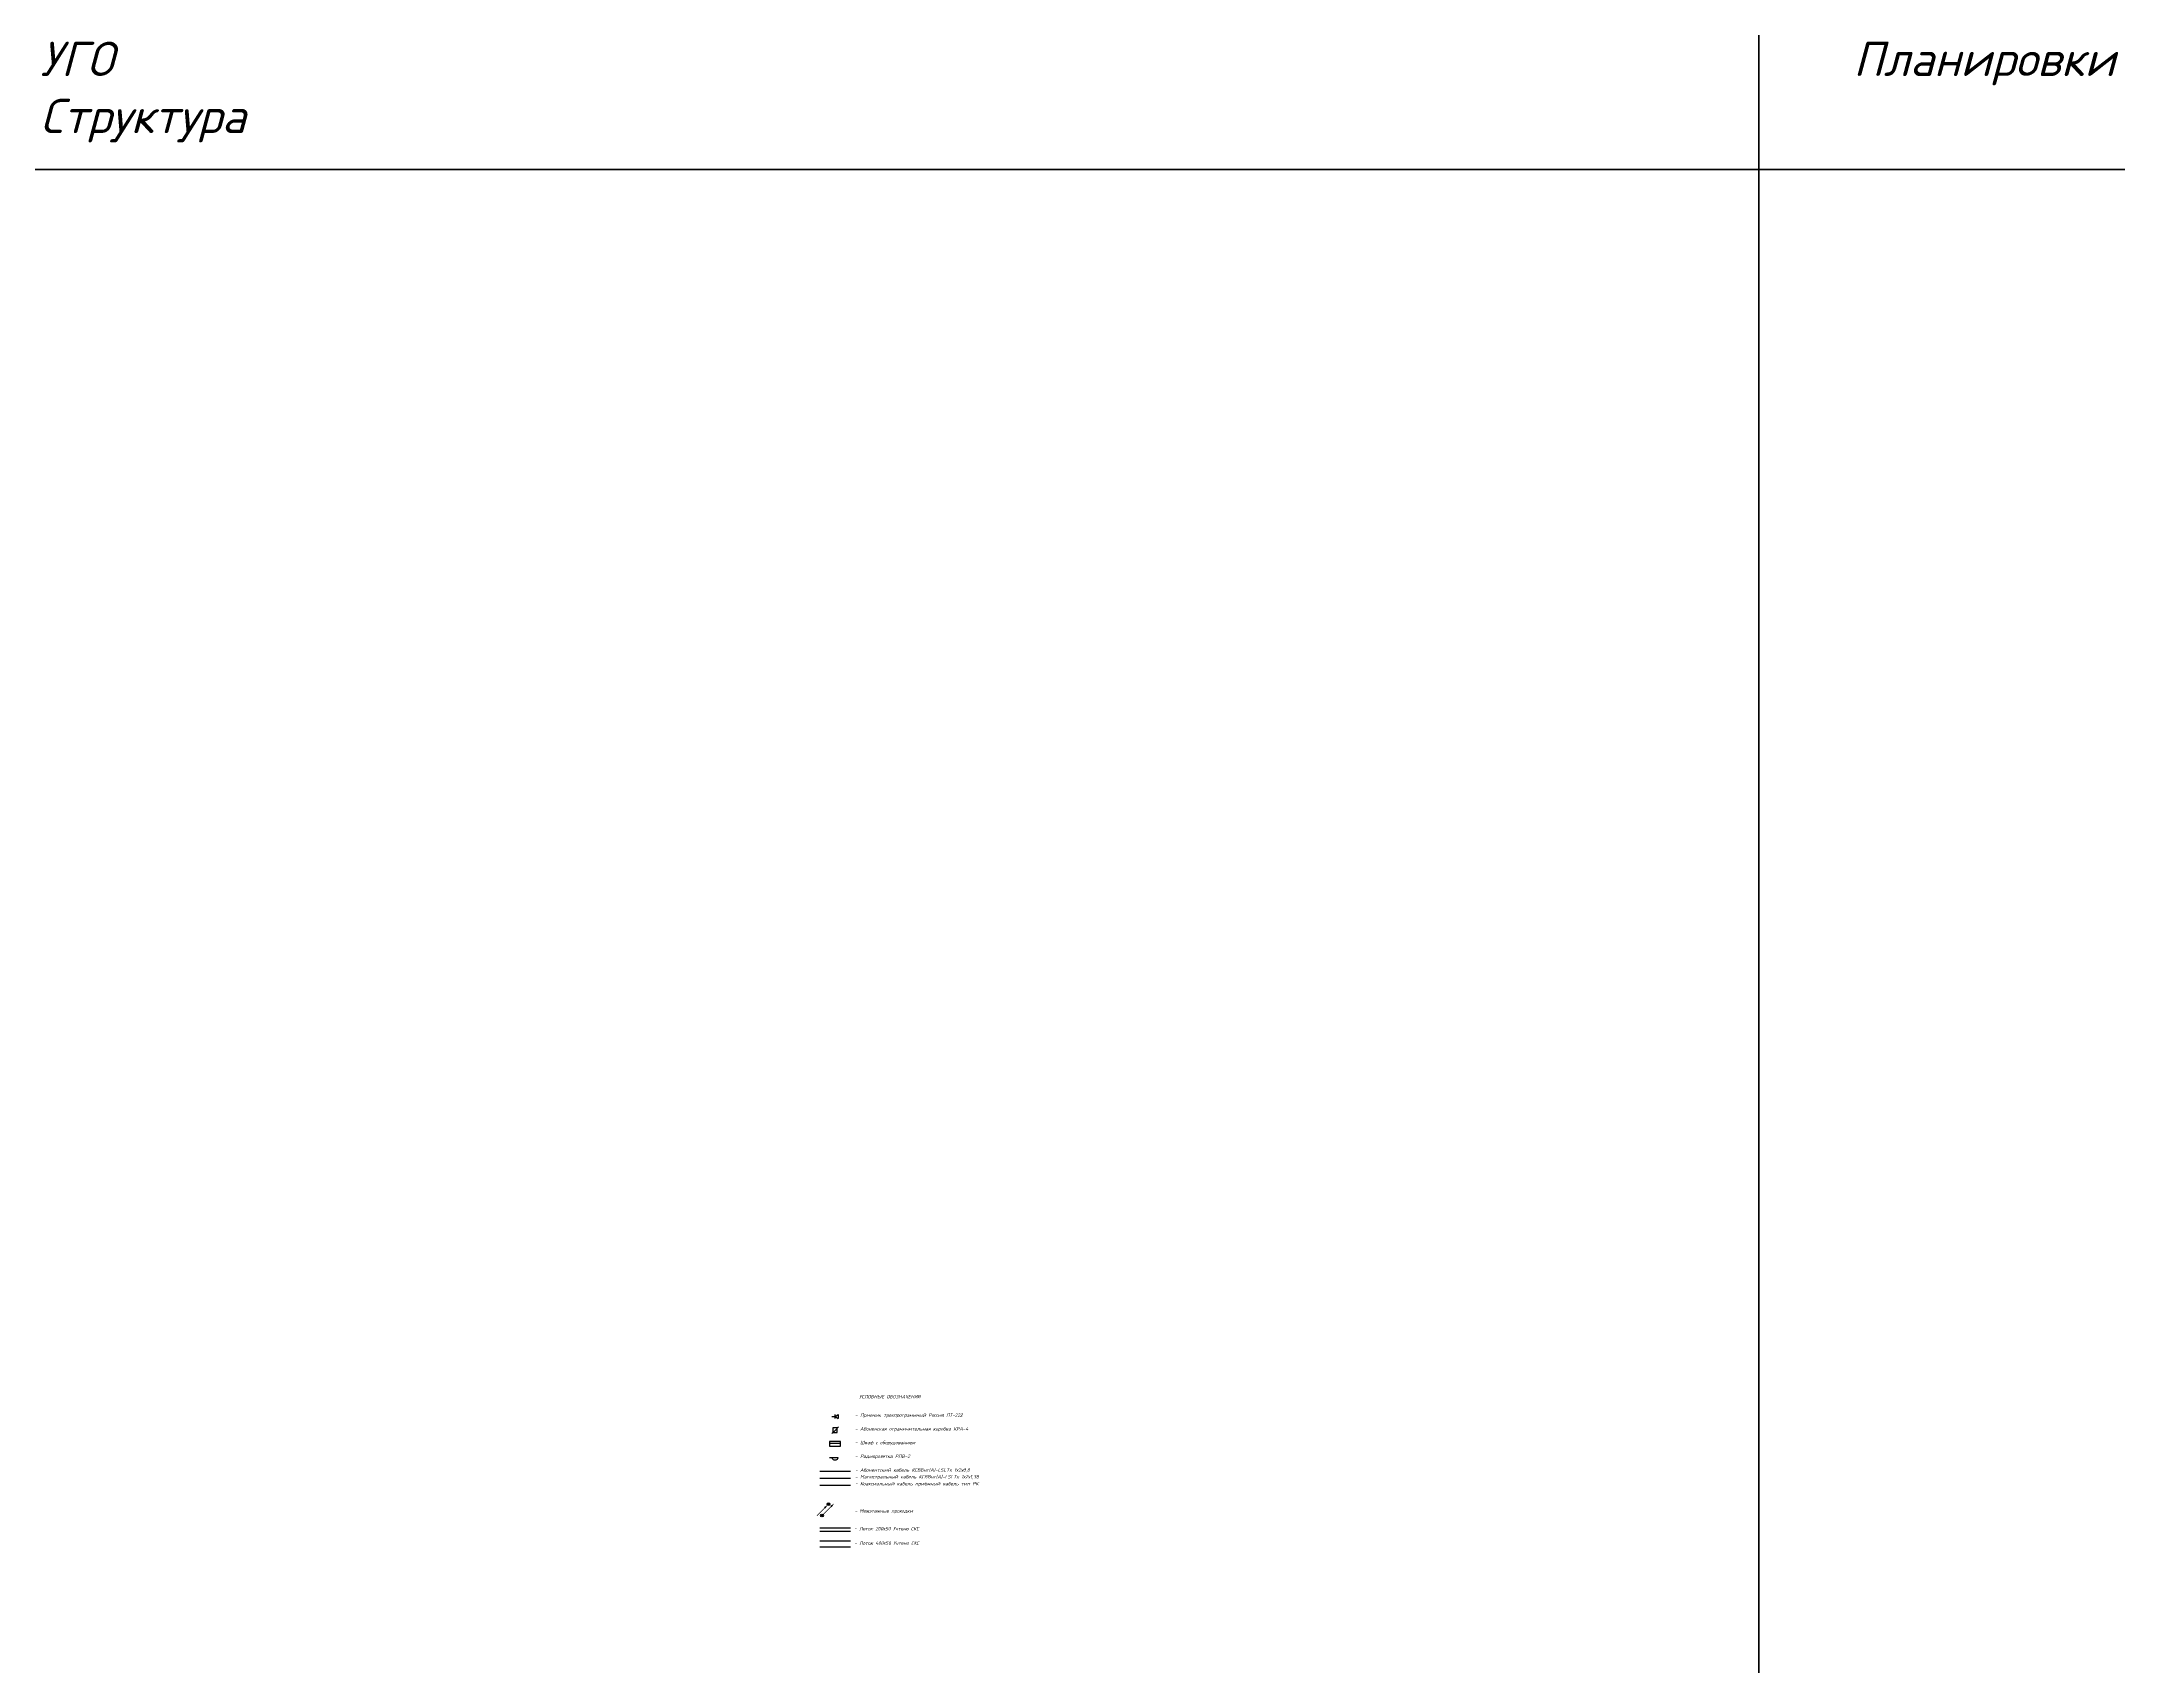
# Model space of a CAD drawing. Header units: millimetres. Extents: x 6978 to 1314263, y -121816 to 20667.
# Drawn here: x 6978 to 158510, y -120968 to -2349 of the extents above; entities that cross this region are included whole.
import ezdxf

# ---------------------------------------------------------------- set-up
doc = ezdxf.new("R2010")
doc.units = ezdxf.units.MM
doc.set_wipeout_variables(frame=1)
doc.layers.get('Defpoints').update_dxf_attribs({"lineweight": 50, "true_color": 0xbeff1a})
for name, color, linetype, lineweight in [('Радио', 5, 'Continuous', 30), ('РФ_Розетка', 6, 'Continuous', 30), ('СС_Схема', 7, 'Continuous', 30), ('Текст Радио', 7, 'Continuous', 20)]:
    doc.layers.add(name, color=color, linetype=linetype, lineweight=lineweight)
doc.styles.add('ISOCPEUR', font='isocpeui.ttf', dxfattribs={"height": 2.5})

# ---------------------------------------------------------------- blocks, each defined once
blk = doc.blocks.new('*U280')
at = {"color": 0}
blk.add_lwpolyline([(-0.7, -0.7, 0, 1.5, 0), (-2.8, -2.8, 2, 2, 0)], format="xyseb", dxfattribs=at)
at = {"color": 0, "const_width": 0.5}
blk.add_lwpolyline([(-8.5, -8.5), (-2.8, -2.8)], dxfattribs=at)
at = {"color": 0}
for radius in [1, 0.5]:
    blk.add_circle((0, 0), radius, dxfattribs=at)
blk = doc.blocks.new('*U279')
at = {"color": 0, "const_width": 0.5}
blk.add_lwpolyline([(0.7, 0.7), (6.6, 6.6)], dxfattribs=at)
at = {"color": 0}
blk.add_lwpolyline([(8.7, 8.7, 0, 1.5, 0), (6.6, 6.6, 2, 2, 0)], format="xyseb", dxfattribs=at)
for radius in [1, 0.5]:
    blk.add_circle((0, 0), radius, dxfattribs=at)
blk = doc.blocks.new('Радио розетка')
at = {"layer": 'РФ_Розетка'}
blk.add_line((0, 0), (594, 0), dxfattribs=at)
blk.add_ellipse((398, 12), major_axis=(139, 139), ratio=1, start_param=5.4369108, end_param=8.7002562, dxfattribs=at)
blk = doc.blocks.new('*U284')
at = {"color": 0, "lineweight": 30}
blk.add_lwpolyline([(800, 0), (800, 350), (0, 350), (0, 0)], close=True, dxfattribs=at)
blk.add_lwpolyline([(800, 200), (0, 200)], dxfattribs=at)
blk = doc.blocks.new('A$Cc576eae1')
at = {"lineweight": 30}
blk.add_wipeout([(-164, 164), (164, 164), (164, -164), (-164, -164)], dxfattribs=at)
at = {"layer": 'Радио'}
for points in [[(245, 245), (-245, -245)], [(-164, -164), (164, -164), (164, 164), (-164, 164), (-164, -164)]]:
    blk.add_lwpolyline(points, dxfattribs=at)
blk = doc.blocks.new('Приемник')
at = {"layer": 'СС_Схема'}
for p, q in [((0, 0), (4.8, 0)), ((4.8, -3), (4.8, 3)), ((4.8, 0), (9.3, 3)), ((4.8, 0), (9.3, -3)), ((9.3, 3), (9.3, -3))]:
    blk.add_line(p, q, dxfattribs=at)

msp = doc.modelspace()

# ---------------------------------------------------------------- linework, layer by layer
at = {"layer": 'Defpoints'}
for p, direction in [((132281.7, 0), (0, -1)), ((0, -11682.2), (1, 0)), ((0, -11682.2), (1, 0))]:
    msp.add_ray(p, direction, dxfattribs=at)

# ---------------------------------------------------------------- texts
at = {"char_height": 2500, "attachment_point": 1, "style": 'ISOCPEUR'}
for s, insert in [('УГО^JСтруктура', (6886.5, -2365.8)), ('Планировки', (139168.2, -2365.8))]:
    msp.add_mtext_dynamic_manual_height_columns(s, width=52487.113, gutter_width=12.5, heights=[0], dxfattribs=dict(at, insert=insert))

# ---------------------------------------------------------------- wipeouts: each hides what was drawn before it
msp.add_wipeout([(48089.7, -93773.8), (48089.7, -120967.6), (86835.3, -120967.6), (86835.3, -93773.8)]).dxf.layer = 'Текст Радио'

# ---------------------------------------------------------------- next in the draw order: linework, layer by layer
at = {"layer": 'СС_Схема', "color": 3}
msp.add_line((63752.5, -106720.7), (65991.3, -106720.7), dxfattribs=at)
at = {"layer": 'СС_Схема', "color": 1}
msp.add_line((63752.5, -107220.7), (65991.3, -107220.7), dxfattribs=at)
at = {"layer": 'СС_Схема', "color": 4}
msp.add_line((63752.5, -107720.7), (65991.3, -107720.7), dxfattribs=at)
at = {"layer": 'СС_Схема', "color": 67, "true_color": 0x727430}
for p, q in [((65991.3, -110880.3), (63752.5, -110880.3)), ((63752.5, -111080.3), (65991.3, -111080.3)), ((65991.3, -111826.5), (63752.5, -111826.5)), ((63752.5, -112226.5), (65991.3, -112226.5))]:
    msp.add_line(p, q, dxfattribs=at)

# ---------------------------------------------------------------- next in the draw order: block references
at = {"layer": 'СС_Схема', "color": 5, "lineweight": 30}
msp.add_blockref('*U284', (64471.9, -104895.7), dxfattribs=at)
at = {"layer": 'СС_Схема', "xscale": -1, "rotation": 180}
msp.add_blockref('Радио розетка', (64473.5, -105708.8), dxfattribs=at)
at = {"layer": 'СС_Схема', "color": 67, "true_color": 0x727430, "xscale": 100, "yscale": 100, "zscale": 100}
for name, p in [('*U280', (64393.1, -109111.7)), ('*U279', (63919, -109955.7))]:
    msp.add_blockref(name, p, dxfattribs=at)

# ---------------------------------------------------------------- next in the draw order: texts
at = {"layer": 'СС_Схема', "ltscale": 100, "char_height": 250, "style": 'ISOCPEUR'}
for s, width, insert, attachment_point in [('\\pxql;УСЛОВНЫЕ ОБОЗНАЧЕНИЯ', 10881.414, (72080.8, -101273), 5), ('\\pxql;- Приеник трехпрограммный Россия ПТ-222', 11139.526, (71907.5, -102654.2), 5), ('\\pxql;- Абоненская ограничительная коробка КРА-4', 11139.526, (71907.5, -103654.2), 5), ('\\pxql;- Шкаф с оборудованием', 11139.526, (71907.5, -104654.2), 5), ('\\pxql;- Радиорозетка РПВ-2', 11139.526, (71907.5, -105654.2), 5), ('\\pxql;- Абонентский кабель КСВВнг(А)-LSLTx 1х2х0,8', 11139.526, (71907.5, -106654.2), 5), ('\\pxql;- Магистральный кабель КСВВнг(А)-LSLTx 1х2х1,38', 11139.526, (71907.5, -107154.2), 5), ('\\pxql;- Коаксиальный кабель приёмный кабель тип РК', 11139.526, (71907.5, -107654.2), 5), ('\\pxql;- Межэтажные проходки', 7258.592, (69923, -109643.6), 5), ('- {\\C7;Лоток 200х50 Учтено СКС\\P\\pxql;} ', 6367.606, (66271.2, -111113.3), 4), ('- {\\C7;Лоток 400х50 Учтено СКС\\P\\pxql;} ', 6367.606, (66271.2, -112171.9), 4)]:
    msp.add_mtext_dynamic_manual_height_columns(s, width=width, gutter_width=12.5, heights=[0], dxfattribs=dict(at, insert=insert, attachment_point=attachment_point))

# ---------------------------------------------------------------- next in the draw order: block references
at = {"layer": 'СС_Схема'}
msp.add_blockref('A$Cc576eae1', (64871.9, -103720.7), dxfattribs=at)

# ---------------------------------------------------------------- next in the draw order: block references
at = {"layer": 'СС_Схема', "xscale": 50, "yscale": 50, "zscale": 50}
msp.add_blockref('Приемник', (64629.8, -102720.7), dxfattribs=at)

doc.saveas('drawing.dxf')
